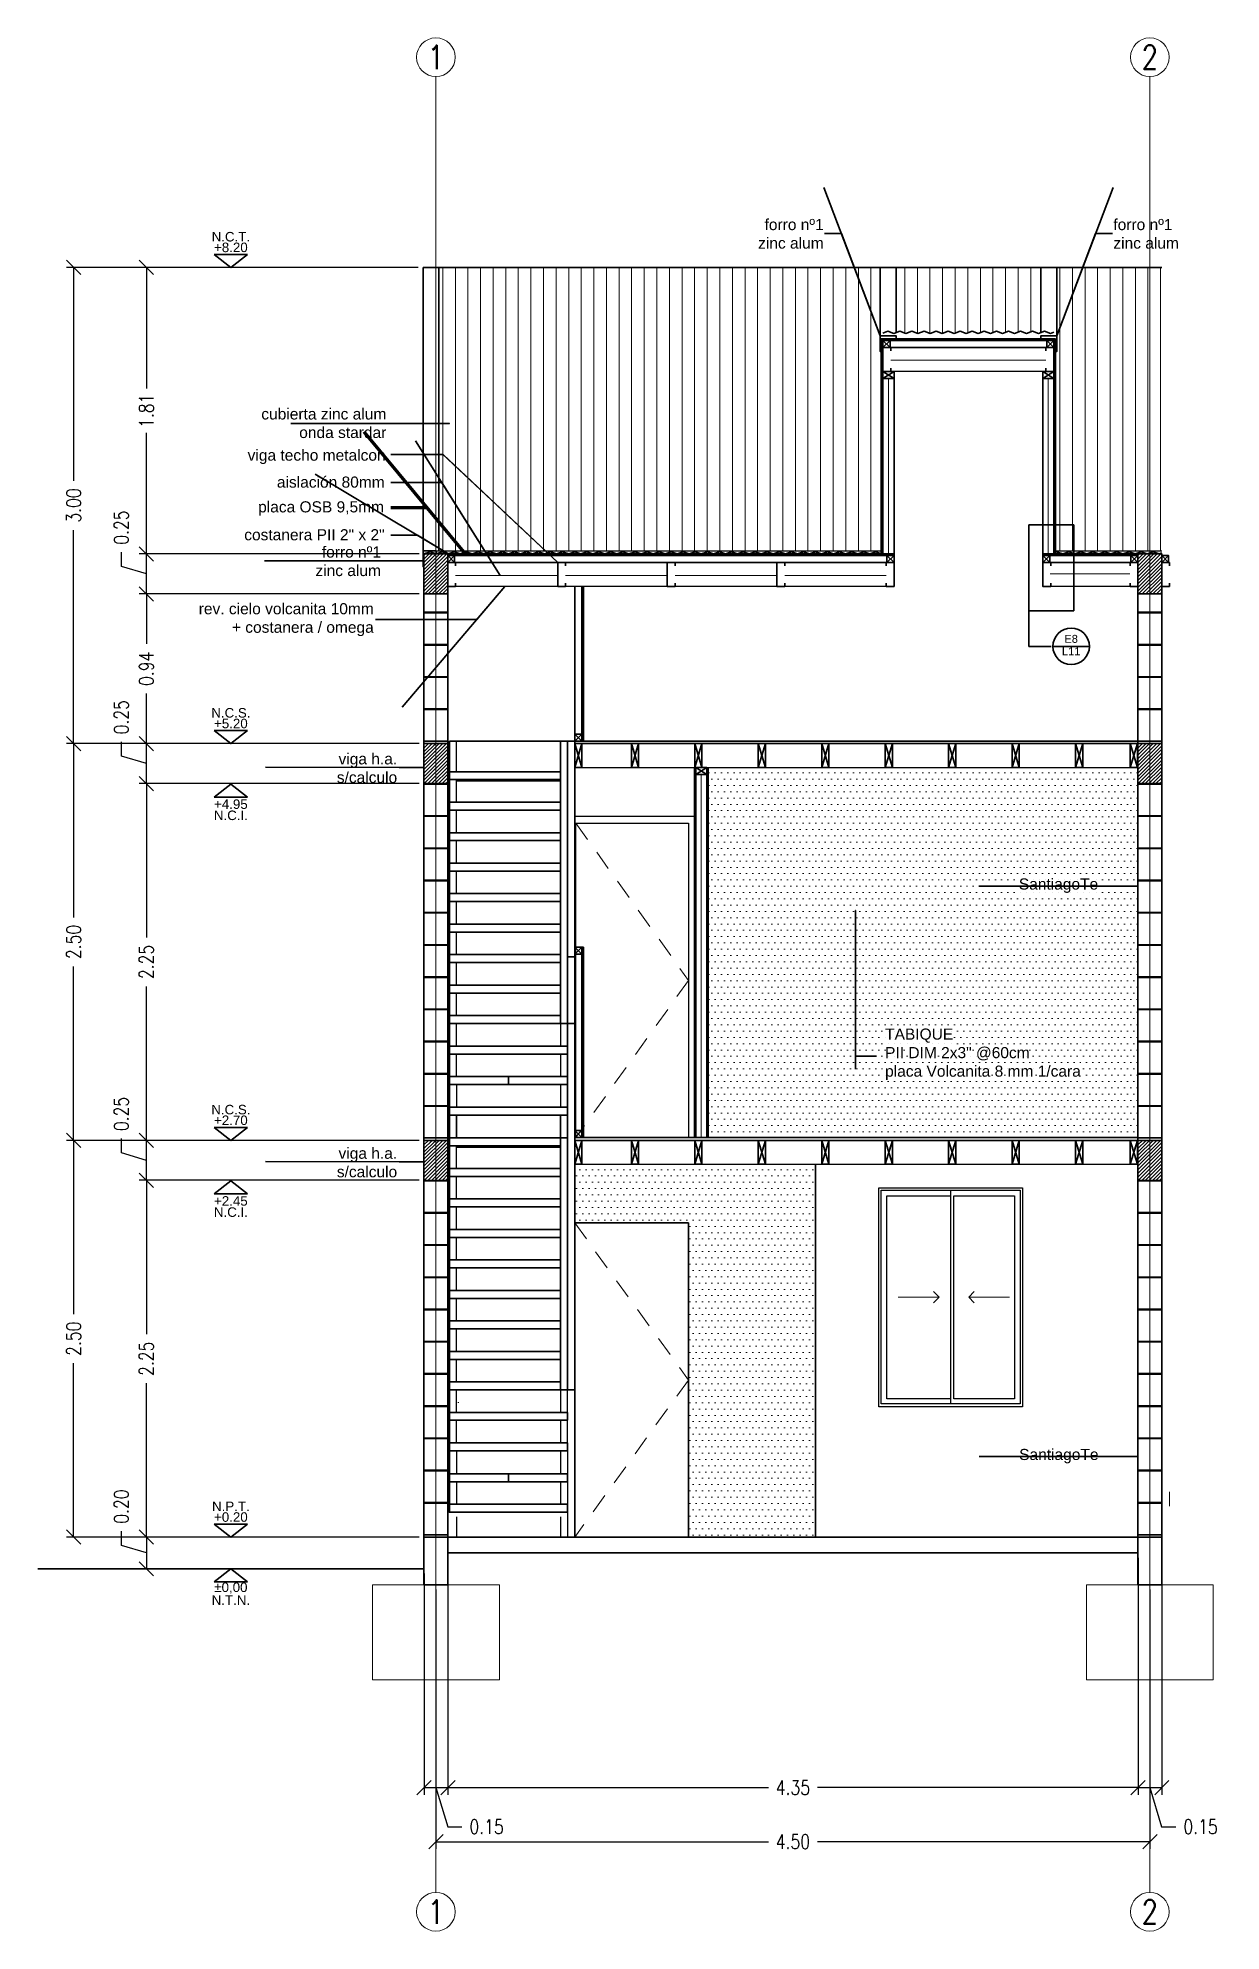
# Model space of a CAD drawing. Header units: metres. Extents: x 45 to 666, y -23 to 325.
# Drawn here: x 652.96 to 660.42, y 75.33 to 87.26 of the extents above; entities that cross this region are included whole.
import ezdxf
from ezdxf.enums import TextEntityAlignment as Align

# ---------------------------------------------------------------- set-up
doc = ezdxf.new("R2010")
doc.units = ezdxf.units.M
doc.header["$LTSCALE"] = 5
doc.header["$MEASUREMENT"] = 0
doc.linetypes.add('DASHED2', pattern=[0.375, 0.25, -0.125])
doc.linetypes.add('HIDDEN', pattern=[0.375, 0.25, -0.125])
doc.layers.get('0').update_dxf_attribs({"color": 30})
doc.layers.get('DEFPOINTS').update_dxf_attribs({"color": 210})
for name, color, linetype, lineweight in [('A-ANNO-DIMS', 3, 'Continuous', 18), ('A-ANNO-NOTE', 7, 'Continuous', 35), ('A-ANNO-SYMB', 3, 'Continuous', 18), ('A-ANNO-TEXT', 3, 'Continuous', 18), ('A-ELEV-MBE1', 7, 'Continuous', 35), ('A-ELEV-MBE2', 4, 'Continuous', 25), ('A-ELEV-PATT', 8, 'Continuous', 18), ('A-FLOR-FTPT', 6, 'Continuous', 70), ('A-FLOR-OVHD', 3, 'HIDDEN', 18), ('A-WALL-BATT', 8, 'BATTING', 18), ('A-WALL-FULL', 7, 'Continuous', 35), ('A-WALL-FULL-EXTR', 7, 'Continuous', 35), ('A-WALL-PATT', 8, 'Continuous', 18)]:
    doc.layers.add(name, color=color, linetype=linetype, lineweight=lineweight)
doc.styles.add('E-ARIAL', font='arial.ttf')
doc.styles.add('E-ROMANS', font='romans.shx', dxfattribs={"width": 0.8})
doc.linetypes.add('BATTING', pattern='A,0.0001,-0.1,[134,ltypeshp.shx,S=0.1,R=0,X=-0.1,Y=0],-0.2,[134,ltypeshp.shx,S=0.1,R=180,X=0.1,Y=0],-0.1', length=0.4001)
doc.dimstyles.new('E-0050_TICK_18', dxfattribs={"dimscale": 0.001, "dimtxt": 90, "dimasz": 90, "dimexe": 45, "dimexo": 30, "dimgap": 45, "dimtad": 0, "dimzin": 0, "dimdsep": 46, "dimtxsty": 'E-ROMANS', "dimblk": 'OBLIQUE', "dimcen": 45, "dimclrd": 256, "dimclre": 256, "dimclrt": 256, "dimadec": 0, "dimazin": 0, "dimtfac": 1, "dimtmove": 1, "dimatfit": 3, "dimldrblk": 'OPEN90', "dimfxl": 1, "dimtfill": 1, "dimtolj": 1, "dimtzin": 0, "dimarcsym": 0})
doc.dimstyles.new('E-0200_TICK_12', dxfattribs={"dimscale": 0.001, "dimtxt": 240, "dimasz": 240, "dimexe": 120, "dimexo": 80, "dimgap": 120, "dimtad": 0, "dimzin": 0, "dimdsep": 46, "dimtxsty": 'E-ROMANS', "dimblk": 'OBLIQUE', "dimcen": 120, "dimclrd": 256, "dimclre": 256, "dimclrt": 256, "dimadec": 0, "dimazin": 0, "dimtfac": 1, "dimtmove": 1, "dimatfit": 3, "dimldrblk": 'OPEN90', "dimfxl": 1, "dimtfill": 1, "dimtolj": 1, "dimtzin": 0, "dimlwd": -1, "dimarcsym": 0})
pattern_1 = [(0, (495.5, 1e-11), (0.01984375, 0.0396875), [0, -0.0396875])]

msp = doc.modelspace()

# ---------------------------------------------------------------- texts
at = {"layer": 'A-ANNO-NOTE', "char_height": 0.07, "style": 'E-ARIAL'}
for s, insert, attachment_point in [('forro nº1\\Pzinc alum', (657.9106, 86.0255), 6), ('forro nº1\\Pzinc alum', (659.7366, 86.0255), 4), ('cubierta zinc alum\\Ponda stardar', (655.1541, 84.8321), 6), ('viga techo metalcon ', (655.1496, 84.6208), 6), ('aislación 80mm ', (655.1436, 84.461), 6), ('costanera PII 2" x 2" ', (655.1432, 84.1294), 6), ('viga h.a.\\Ps/calculo', (655.2225, 82.659), 6), ('SantiagoTe', (659.6409, 81.9185), 6), ('TABIQUE \\PPII DIM 2x3" @60cm\\Pplaca Volcanita 8 mm 1/cara', (658.2979, 80.8561), 4), ('viga h.a.\\Ps/calculo', (655.2225, 80.174), 6), ('SantiagoTe', (659.6431, 78.3242), 6)]:
    msp.add_mtext(s, dxfattribs=dict(at, insert=insert, attachment_point=attachment_point))
at = {"layer": 'A-ANNO-TEXT', "ltscale": 5, "char_height": 0.15, "attachment_point": 5, "style": 'E-ROMANS'}
for s, insert in [('1', (655.4665, 87.1386)), ('2', (659.9665, 87.1386)), ('1', (655.4665, 75.4532)), ('2', (659.9665, 75.4532))]:
    msp.add_mtext(s, dxfattribs=dict(at, insert=insert))
at = {"layer": 'A-ANNO-TEXT', "insert": (655.1394, 84.295), "char_height": 0.07, "attachment_point": 6, "style": 'E-ARIAL'}
msp.add_mtext('placa OSB 9,5mm ', dxfattribs=at)

# ---------------------------------------------------------------- blocks, each defined once
blk = doc.blocks.new('A$C7331713F')
for p, q in [((0, 0.045), (0.07, 0)), ((0.07, 0.045), (0, 0))]:
    blk.add_line(p, q)
blk.add_lwpolyline([(0, 0), (0.07, 0), (0.07, 0.045), (0, 0.045)], close=True)
blk = doc.blocks.new('_Oblique')
at = {"color": 0, "linetype": 'ByBlock', "lineweight": -2}
blk.add_line((-0.5, -0.5), (0.5, 0.5), dxfattribs=at)
blk = doc.blocks.new('TAG-LEVEL-CO')
for points in [[(0.352, 0.272), (-0.352, 0.272)], [(0.352, 0.272), (0, 0), (-0.352, 0.272)]]:
    blk.add_lwpolyline(points)
at = {"style": 'E-ARIAL'}
for tag, p in [('N.P.T.', (0, 0.486)), ('%%P0,00', (0, 0.262))]:
    blk.add_attdef(tag, text='', height=0.2, dxfattribs=at).set_placement(p, align=Align.BOTTOM_CENTER)
blk = doc.blocks.new('*D555')
at = {"layer": 'A-ANNO-DIMS', "lineweight": -2, "transparency": 16777216}
for p, q in [((653.484, 80.235), (653.484, 80.325)), ((655.362, 80.314), (653.597, 80.314)), ((653.642, 80.062), (653.642, 80.314)), ((653.642, 80.188), (653.484, 80.235)), ((655.362, 80.062), (653.597, 80.062))]:
    blk.add_line(p, q, dxfattribs=at)
at = {"layer": 'DEFPOINTS', "color": 0, "transparency": 16777216}
for p in [(653.642, 80.314), (655.392, 80.314), (655.392, 80.062)]:
    blk.add_point(p, dxfattribs=at)
at = {"layer": 'A-ANNO-DIMS', "lineweight": -2, "transparency": 16777216, "xscale": 0.09, "yscale": 0.09, "zscale": 0.09, "rotation": 270}
blk.add_blockref('_Oblique', (653.642, 80.062), dxfattribs=at)
at = {"layer": 'A-ANNO-DIMS', "transparency": 16777216, "insert": (653.484, 80.48), "char_height": 0.09, "attachment_point": 5, "rotation": 90, "style": 'E-ROMANS', "bg_fill": 3, "box_fill_scale": 1.25, "bg_fill_color": 256, "bg_fill_true_color": 13158600, "bg_fill_transparency": 0}
blk.add_mtext('\\A1;0.25', dxfattribs=at)
at = {"layer": 'A-ANNO-DIMS', "lineweight": -2, "transparency": 16777216, "xscale": 0.09, "yscale": 0.09, "zscale": 0.09, "rotation": 90}
blk.add_blockref('_Oblique', (653.642, 80.314), dxfattribs=at)
blk = doc.blocks.new('_Open90')
at = {"color": 0, "linetype": 'ByBlock', "lineweight": -2}
for p, q in [((0, 0), (-1, 0)), ((-0.5, 0.5), (0, 0)), ((0, 0), (-0.5, -0.5))]:
    blk.add_line(p, q, dxfattribs=at)
blk = doc.blocks.new('*D556')
at = {"layer": 'A-ANNO-DIMS', "lineweight": -2, "transparency": 16777216}
for p, q in [((655.362, 82.562), (653.597, 82.562)), ((653.642, 82.562), (653.642, 81.593)), ((653.642, 80.314), (653.642, 81.283)), ((655.362, 80.314), (653.597, 80.314))]:
    blk.add_line(p, q, dxfattribs=at)
at = {"layer": 'DEFPOINTS', "color": 0, "transparency": 16777216}
for p in [(653.642, 82.562), (655.392, 82.562), (655.392, 80.314)]:
    blk.add_point(p, dxfattribs=at)
at = {"layer": 'A-ANNO-DIMS', "lineweight": -2, "transparency": 16777216, "xscale": 0.09, "yscale": 0.09, "zscale": 0.09}
for p, rotation in [((653.642, 82.562), 90), ((653.642, 80.314), 270)]:
    blk.add_blockref('_Oblique', p, dxfattribs=dict(at, rotation=rotation))
at = {"layer": 'A-ANNO-DIMS', "transparency": 16777216, "insert": (653.642, 81.438), "char_height": 0.09, "attachment_point": 5, "rotation": 90, "style": 'E-ROMANS', "bg_fill": 3, "box_fill_scale": 1.25, "bg_fill_color": 256, "bg_fill_true_color": 13158600, "bg_fill_transparency": 0}
blk.add_mtext('\\A1;2.25', dxfattribs=at)
blk = doc.blocks.new('*D557')
at = {"layer": 'A-ANNO-DIMS', "lineweight": -2, "transparency": 16777216}
for p, q in [((653.484, 82.735), (653.484, 82.825)), ((655.362, 82.814), (653.597, 82.814)), ((653.642, 82.562), (653.642, 82.814)), ((653.642, 82.688), (653.484, 82.735)), ((655.362, 82.562), (653.597, 82.562))]:
    blk.add_line(p, q, dxfattribs=at)
at = {"layer": 'DEFPOINTS', "color": 0, "transparency": 16777216}
for p in [(653.642, 82.814), (655.392, 82.814), (655.392, 82.562)]:
    blk.add_point(p, dxfattribs=at)
at = {"layer": 'A-ANNO-DIMS', "lineweight": -2, "transparency": 16777216, "xscale": 0.09, "yscale": 0.09, "zscale": 0.09, "rotation": 270}
blk.add_blockref('_Oblique', (653.642, 82.562), dxfattribs=at)
at = {"layer": 'A-ANNO-DIMS', "transparency": 16777216, "insert": (653.484, 82.98), "char_height": 0.09, "attachment_point": 5, "rotation": 90, "style": 'E-ROMANS', "bg_fill": 3, "box_fill_scale": 1.25, "bg_fill_color": 256, "bg_fill_true_color": 13158600, "bg_fill_transparency": 0}
blk.add_mtext('\\A1;0.25', dxfattribs=at)
at = {"layer": 'A-ANNO-DIMS', "lineweight": -2, "transparency": 16777216, "xscale": 0.09, "yscale": 0.09, "zscale": 0.09, "rotation": 90}
blk.add_blockref('_Oblique', (653.642, 82.814), dxfattribs=at)
blk = doc.blocks.new('*D558')
at = {"layer": 'A-ANNO-DIMS', "lineweight": -2, "transparency": 16777216}
for p, q in [((655.362, 83.757), (653.597, 83.757)), ((653.642, 83.757), (653.642, 83.442)), ((653.642, 82.814), (653.642, 83.129)), ((655.362, 82.814), (653.597, 82.814))]:
    blk.add_line(p, q, dxfattribs=at)
at = {"layer": 'DEFPOINTS', "color": 0, "transparency": 16777216}
for p in [(653.642, 83.757), (655.392, 83.757), (655.392, 82.814)]:
    blk.add_point(p, dxfattribs=at)
at = {"layer": 'A-ANNO-DIMS', "lineweight": -2, "transparency": 16777216, "xscale": 0.09, "yscale": 0.09, "zscale": 0.09}
for p, rotation in [((653.642, 83.757), 90), ((653.642, 82.814), 270)]:
    blk.add_blockref('_Oblique', p, dxfattribs=dict(at, rotation=rotation))
at = {"layer": 'A-ANNO-DIMS', "transparency": 16777216, "insert": (653.642, 83.285), "char_height": 0.09, "attachment_point": 5, "rotation": 90, "style": 'E-ROMANS', "bg_fill": 3, "box_fill_scale": 1.25, "bg_fill_color": 256, "bg_fill_true_color": 13158600, "bg_fill_transparency": 0}
blk.add_mtext('\\A1;0.94', dxfattribs=at)
blk = doc.blocks.new('*D559')
at = {"layer": 'A-ANNO-DIMS', "lineweight": -2, "transparency": 16777216}
for p, q in [((653.484, 83.93), (653.484, 84.02)), ((655.362, 84.009), (653.597, 84.009)), ((653.642, 83.757), (653.642, 84.009)), ((653.642, 83.883), (653.484, 83.93)), ((655.362, 83.757), (653.597, 83.757))]:
    blk.add_line(p, q, dxfattribs=at)
at = {"layer": 'DEFPOINTS', "color": 0, "transparency": 16777216}
for p in [(653.642, 84.009), (655.392, 84.009), (655.392, 83.757)]:
    blk.add_point(p, dxfattribs=at)
at = {"layer": 'A-ANNO-DIMS', "lineweight": -2, "transparency": 16777216, "xscale": 0.09, "yscale": 0.09, "zscale": 0.09, "rotation": 270}
blk.add_blockref('_Oblique', (653.642, 83.757), dxfattribs=at)
at = {"layer": 'A-ANNO-DIMS', "transparency": 16777216, "insert": (653.484, 84.175), "char_height": 0.09, "attachment_point": 5, "rotation": 90, "style": 'E-ROMANS', "bg_fill": 3, "box_fill_scale": 1.25, "bg_fill_color": 256, "bg_fill_true_color": 13158600, "bg_fill_transparency": 0}
blk.add_mtext('\\A1;0.25', dxfattribs=at)
at = {"layer": 'A-ANNO-DIMS', "lineweight": -2, "transparency": 16777216, "xscale": 0.09, "yscale": 0.09, "zscale": 0.09, "rotation": 90}
blk.add_blockref('_Oblique', (653.642, 84.009), dxfattribs=at)
blk = doc.blocks.new('*D560')
at = {"layer": 'A-ANNO-DIMS', "lineweight": -2, "transparency": 16777216}
for p, q in [((655.355, 85.814), (653.597, 85.814)), ((653.642, 85.814), (653.642, 85.051)), ((653.642, 84.009), (653.642, 84.772)), ((655.362, 84.009), (653.597, 84.009))]:
    blk.add_line(p, q, dxfattribs=at)
at = {"layer": 'DEFPOINTS', "color": 0, "transparency": 16777216}
for p in [(653.642, 85.814), (655.385, 85.814), (655.392, 84.009)]:
    blk.add_point(p, dxfattribs=at)
at = {"layer": 'A-ANNO-DIMS', "lineweight": -2, "transparency": 16777216, "xscale": 0.09, "yscale": 0.09, "zscale": 0.09}
for p, rotation in [((653.642, 85.814), 90), ((653.642, 84.009), 270)]:
    blk.add_blockref('_Oblique', p, dxfattribs=dict(at, rotation=rotation))
at = {"layer": 'A-ANNO-DIMS', "transparency": 16777216, "insert": (653.642, 84.911), "char_height": 0.09, "attachment_point": 5, "rotation": 90, "style": 'E-ROMANS', "bg_fill": 3, "box_fill_scale": 1.25, "bg_fill_color": 256, "bg_fill_true_color": 13158600, "bg_fill_transparency": 0}
blk.add_mtext('\\A1;1.81', dxfattribs=at)
blk = doc.blocks.new('*D561')
at = {"layer": 'A-ANNO-DIMS', "lineweight": -2, "transparency": 16777216}
for p, q in [((655.362, 80.314), (653.138, 80.314)), ((653.183, 80.314), (653.183, 79.219)), ((653.183, 77.814), (653.183, 78.909)), ((655.362, 77.814), (653.138, 77.814))]:
    blk.add_line(p, q, dxfattribs=at)
at = {"layer": 'DEFPOINTS', "color": 0, "transparency": 16777216}
for p in [(653.183, 80.314), (655.392, 80.314), (655.392, 77.814)]:
    blk.add_point(p, dxfattribs=at)
at = {"layer": 'A-ANNO-DIMS', "lineweight": -2, "transparency": 16777216, "xscale": 0.09, "yscale": 0.09, "zscale": 0.09}
for p, rotation in [((653.183, 80.314), 90), ((653.183, 77.814), 270)]:
    blk.add_blockref('_Oblique', p, dxfattribs=dict(at, rotation=rotation))
at = {"layer": 'A-ANNO-DIMS', "transparency": 16777216, "insert": (653.183, 79.064), "char_height": 0.09, "attachment_point": 5, "rotation": 90, "style": 'E-ROMANS', "bg_fill": 3, "box_fill_scale": 1.25, "bg_fill_color": 256, "bg_fill_true_color": 13158600, "bg_fill_transparency": 0}
blk.add_mtext('\\A1;2.50', dxfattribs=at)
blk = doc.blocks.new('*D562')
at = {"layer": 'A-ANNO-DIMS', "lineweight": -2, "transparency": 16777216}
for p, q in [((655.362, 82.814), (653.138, 82.814)), ((653.183, 82.814), (653.183, 81.719)), ((653.183, 80.314), (653.183, 81.409)), ((655.362, 80.314), (653.138, 80.314))]:
    blk.add_line(p, q, dxfattribs=at)
at = {"layer": 'DEFPOINTS', "color": 0, "transparency": 16777216}
for p in [(653.183, 82.814), (655.392, 82.814), (655.392, 80.314)]:
    blk.add_point(p, dxfattribs=at)
at = {"layer": 'A-ANNO-DIMS', "lineweight": -2, "transparency": 16777216, "xscale": 0.09, "yscale": 0.09, "zscale": 0.09}
for p, rotation in [((653.183, 82.814), 90), ((653.183, 80.314), 270)]:
    blk.add_blockref('_Oblique', p, dxfattribs=dict(at, rotation=rotation))
at = {"layer": 'A-ANNO-DIMS', "transparency": 16777216, "insert": (653.183, 81.564), "char_height": 0.09, "attachment_point": 5, "rotation": 90, "style": 'E-ROMANS', "bg_fill": 3, "box_fill_scale": 1.25, "bg_fill_color": 256, "bg_fill_true_color": 13158600, "bg_fill_transparency": 0}
blk.add_mtext('\\A1;2.50', dxfattribs=at)
blk = doc.blocks.new('*D563')
at = {"layer": 'A-ANNO-DIMS', "lineweight": -2, "transparency": 16777216}
for p, q in [((655.355, 85.814), (653.138, 85.814)), ((653.183, 85.814), (653.183, 84.469)), ((653.183, 82.814), (653.183, 84.159)), ((655.362, 82.814), (653.138, 82.814))]:
    blk.add_line(p, q, dxfattribs=at)
at = {"layer": 'DEFPOINTS', "color": 0, "transparency": 16777216}
for p in [(653.183, 85.814), (655.385, 85.814), (655.392, 82.814)]:
    blk.add_point(p, dxfattribs=at)
at = {"layer": 'A-ANNO-DIMS', "lineweight": -2, "transparency": 16777216, "xscale": 0.09, "yscale": 0.09, "zscale": 0.09}
for p, rotation in [((653.183, 85.814), 90), ((653.183, 82.814), 270)]:
    blk.add_blockref('_Oblique', p, dxfattribs=dict(at, rotation=rotation))
at = {"layer": 'A-ANNO-DIMS', "transparency": 16777216, "insert": (653.183, 84.314), "char_height": 0.09, "attachment_point": 5, "rotation": 90, "style": 'E-ROMANS', "bg_fill": 3, "box_fill_scale": 1.25, "bg_fill_color": 256, "bg_fill_true_color": 13158600, "bg_fill_transparency": 0}
blk.add_mtext('\\A1;3.00', dxfattribs=at)
blk = doc.blocks.new('*D593')
at = {"layer": 'A-ANNO-DIMS', "lineweight": -2, "transparency": 16777216}
for p, q in [((655.392, 77.584), (655.392, 76.191)), ((655.542, 77.584), (655.542, 76.191)), ((655.392, 76.236), (655.542, 76.236)), ((655.467, 76.236), (655.541, 75.989)), ((655.541, 75.989), (655.631, 75.989))]:
    blk.add_line(p, q, dxfattribs=at)
at = {"layer": 'DEFPOINTS', "color": 0, "transparency": 16777216}
for p in [(655.392, 77.614), (655.542, 77.614), (655.542, 76.236)]:
    blk.add_point(p, dxfattribs=at)
at = {"layer": 'A-ANNO-DIMS', "lineweight": -2, "transparency": 16777216, "xscale": 0.09, "yscale": 0.09, "zscale": 0.09, "rotation": 180}
blk.add_blockref('_Oblique', (655.392, 76.236), dxfattribs=at)
at = {"layer": 'A-ANNO-DIMS', "lineweight": -2, "transparency": 16777216, "xscale": 0.09, "yscale": 0.09, "zscale": 0.09}
blk.add_blockref('_Oblique', (655.542, 76.236), dxfattribs=at)
at = {"layer": 'A-ANNO-DIMS', "transparency": 16777216, "insert": (655.786, 75.989), "char_height": 0.09, "attachment_point": 5, "style": 'E-ROMANS', "bg_fill": 3, "box_fill_scale": 1.25, "bg_fill_color": 256, "bg_fill_true_color": 13158600, "bg_fill_transparency": 0}
blk.add_mtext('\\A1;0.15', dxfattribs=at)
blk = doc.blocks.new('*D594')
at = {"layer": 'A-ANNO-DIMS', "lineweight": -2, "transparency": 16777216}
for p, q in [((659.892, 77.684), (659.892, 76.191)), ((655.542, 77.584), (655.542, 76.191)), ((655.542, 76.236), (657.562, 76.236)), ((659.892, 76.236), (657.871, 76.236))]:
    blk.add_line(p, q, dxfattribs=at)
at = {"layer": 'DEFPOINTS', "color": 0, "transparency": 16777216}
for p in [(659.892, 77.714), (655.542, 77.614), (659.892, 76.236)]:
    blk.add_point(p, dxfattribs=at)
at = {"layer": 'A-ANNO-DIMS', "lineweight": -2, "transparency": 16777216, "xscale": 0.09, "yscale": 0.09, "zscale": 0.09, "rotation": 180}
blk.add_blockref('_Oblique', (655.542, 76.236), dxfattribs=at)
at = {"layer": 'A-ANNO-DIMS', "lineweight": -2, "transparency": 16777216, "xscale": 0.09, "yscale": 0.09, "zscale": 0.09}
blk.add_blockref('_Oblique', (659.892, 76.236), dxfattribs=at)
at = {"layer": 'A-ANNO-DIMS', "transparency": 16777216, "insert": (657.717, 76.236), "char_height": 0.09, "attachment_point": 5, "style": 'E-ROMANS', "bg_fill": 3, "box_fill_scale": 1.25, "bg_fill_color": 256, "bg_fill_true_color": 13158600, "bg_fill_transparency": 0}
blk.add_mtext('\\A1;4.35', dxfattribs=at)
blk = doc.blocks.new('*D595')
at = {"layer": 'A-ANNO-DIMS', "lineweight": -2, "transparency": 16777216}
for p, q in [((659.892, 77.684), (659.892, 76.191)), ((660.042, 77.684), (660.042, 76.191)), ((659.892, 76.236), (660.042, 76.236)), ((659.967, 76.236), (660.041, 75.989)), ((660.041, 75.989), (660.131, 75.989))]:
    blk.add_line(p, q, dxfattribs=at)
at = {"layer": 'DEFPOINTS', "color": 0, "transparency": 16777216}
for p in [(659.892, 77.714), (660.042, 77.714), (660.042, 76.236)]:
    blk.add_point(p, dxfattribs=at)
at = {"layer": 'A-ANNO-DIMS', "lineweight": -2, "transparency": 16777216, "xscale": 0.09, "yscale": 0.09, "zscale": 0.09, "rotation": 180}
blk.add_blockref('_Oblique', (659.892, 76.236), dxfattribs=at)
at = {"layer": 'A-ANNO-DIMS', "lineweight": -2, "transparency": 16777216, "xscale": 0.09, "yscale": 0.09, "zscale": 0.09}
blk.add_blockref('_Oblique', (660.042, 76.236), dxfattribs=at)
at = {"layer": 'A-ANNO-DIMS', "transparency": 16777216, "insert": (660.286, 75.989), "char_height": 0.09, "attachment_point": 5, "style": 'E-ROMANS', "bg_fill": 3, "box_fill_scale": 1.25, "bg_fill_color": 256, "bg_fill_true_color": 13158600, "bg_fill_transparency": 0}
blk.add_mtext('\\A1;0.15', dxfattribs=at)
blk = doc.blocks.new('*D596')
at = {"layer": 'A-ANNO-DIMS', "lineweight": -2, "transparency": 16777216}
for p, q in [((655.467, 77.484), (655.467, 75.85)), ((659.967, 77.484), (659.967, 75.85)), ((655.467, 75.895), (657.562, 75.895)), ((659.967, 75.895), (657.871, 75.895))]:
    blk.add_line(p, q, dxfattribs=at)
at = {"layer": 'DEFPOINTS', "color": 0, "transparency": 16777216}
for p in [(655.467, 77.514), (659.967, 77.514), (659.967, 75.895)]:
    blk.add_point(p, dxfattribs=at)
at = {"layer": 'A-ANNO-DIMS', "lineweight": -2, "transparency": 16777216, "xscale": 0.09, "yscale": 0.09, "zscale": 0.09, "rotation": 180}
blk.add_blockref('_Oblique', (655.467, 75.895), dxfattribs=at)
at = {"layer": 'A-ANNO-DIMS', "lineweight": -2, "transparency": 16777216, "xscale": 0.09, "yscale": 0.09, "zscale": 0.09}
blk.add_blockref('_Oblique', (659.967, 75.895), dxfattribs=at)
at = {"layer": 'A-ANNO-DIMS', "transparency": 16777216, "insert": (657.717, 75.895), "char_height": 0.09, "attachment_point": 5, "style": 'E-ROMANS', "bg_fill": 3, "box_fill_scale": 1.25, "bg_fill_color": 256, "bg_fill_true_color": 13158600, "bg_fill_transparency": 0}
blk.add_mtext('\\A1;4.50', dxfattribs=at)
blk = doc.blocks.new('*D610')
at = {"layer": 'A-ANNO-DIMS', "lineweight": -2, "transparency": 16777216}
for p, q in [((655.362, 80.062), (653.597, 80.062)), ((653.642, 80.062), (653.642, 79.093)), ((653.642, 77.814), (653.642, 78.783)), ((655.362, 77.814), (653.597, 77.814))]:
    blk.add_line(p, q, dxfattribs=at)
at = {"layer": 'DEFPOINTS', "color": 0, "transparency": 16777216}
for p in [(655.392, 80.062), (653.642, 77.814), (655.392, 77.814)]:
    blk.add_point(p, dxfattribs=at)
at = {"layer": 'A-ANNO-DIMS', "lineweight": -2, "transparency": 16777216, "xscale": 0.09, "yscale": 0.09, "zscale": 0.09}
for p, rotation in [((653.642, 80.062), 90), ((653.642, 77.814), 270)]:
    blk.add_blockref('_Oblique', p, dxfattribs=dict(at, rotation=rotation))
at = {"layer": 'A-ANNO-DIMS', "transparency": 16777216, "insert": (653.642, 78.938), "char_height": 0.09, "attachment_point": 5, "rotation": 90, "style": 'E-ROMANS', "bg_fill": 3, "box_fill_scale": 1.25, "bg_fill_color": 256, "bg_fill_true_color": 13158600, "bg_fill_transparency": 0}
blk.add_mtext('\\A1;2.25', dxfattribs=at)
blk = doc.blocks.new('*D611')
at = {"layer": 'A-ANNO-DIMS', "lineweight": -2, "transparency": 16777216}
for p, q in [((653.484, 77.761), (653.484, 77.851)), ((655.362, 77.814), (653.597, 77.814)), ((653.642, 77.814), (653.642, 77.614)), ((653.642, 77.714), (653.484, 77.761)), ((655.362, 77.614), (653.597, 77.614))]:
    blk.add_line(p, q, dxfattribs=at)
at = {"layer": 'DEFPOINTS', "color": 0, "transparency": 16777216}
for p in [(655.392, 77.814), (653.642, 77.614), (655.392, 77.614)]:
    blk.add_point(p, dxfattribs=at)
at = {"layer": 'A-ANNO-DIMS', "lineweight": -2, "transparency": 16777216, "xscale": 0.09, "yscale": 0.09, "zscale": 0.09, "rotation": 270}
blk.add_blockref('_Oblique', (653.642, 77.614), dxfattribs=at)
at = {"layer": 'A-ANNO-DIMS', "transparency": 16777216, "insert": (653.484, 78.006), "char_height": 0.09, "attachment_point": 5, "rotation": 90, "style": 'E-ROMANS', "bg_fill": 3, "box_fill_scale": 1.25, "bg_fill_color": 256, "bg_fill_true_color": 13158600, "bg_fill_transparency": 0}
blk.add_mtext('\\A1;0.20', dxfattribs=at)
at = {"layer": 'A-ANNO-DIMS', "lineweight": -2, "transparency": 16777216, "xscale": 0.09, "yscale": 0.09, "zscale": 0.09, "rotation": 90}
blk.add_blockref('_Oblique', (653.642, 77.814), dxfattribs=at)
blk = doc.blocks.new('TAG-WINDOW')
blk.add_lwpolyline([(-0.92, 0), (0.92, 0)])
blk.add_circle((0, 0), 0.92)
at = {"style": 'E-ARIAL'}
blk.add_attdef('V', text='', height=0.4, dxfattribs=at).set_placement((0, 0.06), align=Align.BOTTOM_CENTER)
blk.add_attdef('40/120', text='', height=0.4, dxfattribs=at).set_placement((0, -0.048), align=Align.TOP_CENTER)
blk = doc.blocks.new('PIE DERECHO 2X2')
blk.add_lwpolyline([(-0.045, 0), (0, 0), (0, -0.045), (-0.045, -0.045), (-0.045, 0)])
at = {"color": 1}
for points in [[(-0.045, 0), (0, -0.045)], [(0, 0), (-0.045, -0.045)]]:
    blk.add_lwpolyline(points, dxfattribs=at)

# ---------------------------------------------------------------- hatches: boundary and pattern name
at = {"layer": 'A-ELEV-PATT'}
h = msp.add_hatch(dxfattribs=at)
h.set_pattern_fill('LINE', color=256, scale=0.025, angle=90, style=0)
h.set_pattern_definition([(90, (556.13226, 53.389916), (-0.079375, 2e-16), [])])
h.paths.add_polyline_path([(658.2673, 85.8099), (655.4675, 85.8099), (655.4675, 84.0289), (658.274, 84.0289), (658.274, 85.2987), (658.2673, 85.2839)])
h.paths.add_polyline_path([(659.9665, 85.8099), (659.3799, 85.8099), (659.3799, 85.2839), (659.3715, 85.3023), (659.3715, 84.0289), (659.9665, 84.0289)])
h.paths.add_polyline_path([(660.0415, 84.0289), (660.0415, 85.8099), (659.9665, 85.8099), (659.9665, 84.0289)])
h = msp.add_hatch(dxfattribs=at)
h.set_pattern_fill('LINE', color=256, scale=0.025, angle=90, style=0)
h.set_pattern_definition([(90, (556.58389, 32.121356), (-0.079375, 5e-18), [])])
h.paths.add_polyline_path([(659.2799, 85.8139), (658.3673, 85.8139), (658.3673, 85.4034), (658.3912, 85.4122), (658.4292, 85.3982), (658.4672, 85.4122), (658.5052, 85.3982), (658.5432, 85.4122), (658.5812, 85.3982), (658.6192, 85.4122), (658.6572, 85.3982), (658.6952, 85.4122), (658.7332, 85.3982), (658.7712, 85.4122), (658.8092, 85.3982), (658.8472, 85.4122), (658.8852, 85.3982), (658.9232, 85.4122), (658.9612, 85.3982), (658.9992, 85.4122), (659.0372, 85.3982), (659.0752, 85.4122), (659.1132, 85.3982), (659.1512, 85.4122), (659.1892, 85.3982), (659.2272, 85.4122), (659.2652, 85.3982), (659.2799, 85.4037)])
h = msp.add_hatch(dxfattribs=at)
h.set_pattern_fill('DOTS', color=256, scale=0.025, style=0)
h.set_pattern_definition(pattern_1)
h.paths.add_polyline_path([(659.8915, 82.5619), (659.8915, 82.6419), (657.1821, 82.6419), (657.1821, 80.3319), (659.8915, 80.3319)])
h = msp.add_hatch(dxfattribs=at)
h.set_pattern_fill('LINE', color=256, scale=0.001, angle=-45, style=0)
h.set_pattern_definition([(135, (716.3227273, 294.0349838), (0.00224506403, 0.00224506403), [])])
h.paths.add_polyline_path([(656.3965, 81.5319), (656.3865, 81.5319), (656.3865, 81.4869), (656.3865, 80.3969), (656.3865, 80.3519), (656.3865, 80.3319), (656.3965, 80.3319)])
h = msp.add_hatch(dxfattribs=at)
h.set_pattern_fill('DOTS', color=256, scale=0.025, style=0)
h.set_pattern_definition(pattern_1)
h.paths.add_polyline_path([(657.859, 80.1619), (656.3415, 80.1619), (656.3415, 79.7939), (657.059, 79.7939), (657.059, 77.8139), (657.859, 77.8139)])
at = {"layer": 'A-WALL-PATT'}
h = msp.add_hatch(dxfattribs=at)
h.set_pattern_fill('LINE', color=256, scale=0.005, angle=405, style=0)
h.set_pattern_definition([(45, (528.604135, 11.47515), (-0.0112253202, 0.0112253202), [])])
h.paths.add_polyline_path([(655.3915, 83.7569), (655.4665, 83.7569), (655.4665, 84.0089), (655.3915, 84.0089)])
h.paths.add_polyline_path([(655.4665, 83.7569), (655.5415, 83.7569), (655.5415, 84.0089), (655.4665, 84.0089)])
h = msp.add_hatch(dxfattribs=at)
h.set_pattern_fill('LINE', color=256, scale=0.005, angle=405, style=0)
h.set_pattern_definition([(45, (533.104135, 11.47515), (-0.0112253202, 0.0112253202), [])])
h.paths.add_polyline_path([(659.8915, 83.7569), (659.9665, 83.7569), (659.9665, 84.0089), (659.8915, 84.0089)])
h.paths.add_polyline_path([(659.9665, 83.7569), (660.0415, 83.7569), (660.0415, 84.0089), (659.9665, 84.0089)])
h = msp.add_hatch(dxfattribs=at)
h.set_pattern_fill('LINE', color=256, scale=0.005, angle=405, style=0)
h.set_pattern_definition([(45, (528.604135, 10.32815), (-0.0112253202, 0.0112253202), [])])
h.paths.add_polyline_path([(655.4665, 82.8139), (655.3915, 82.8139), (655.3915, 82.5619), (655.4665, 82.5619)])
h.paths.add_polyline_path([(655.5415, 82.8139), (655.4665, 82.8139), (655.4665, 82.5619), (655.5415, 82.5619)])
h = msp.add_hatch(dxfattribs=at)
h.set_pattern_fill('LINE', color=256, scale=0.005, angle=405, style=0)
h.set_pattern_definition([(45, (533.104135, 10.32815), (-0.0112253202, 0.0112253202), [])])
h.paths.add_polyline_path([(660.0415, 82.8139), (659.9665, 82.8139), (659.9665, 82.5619), (660.0415, 82.5619)])
h.paths.add_polyline_path([(659.9665, 82.8139), (659.8915, 82.8139), (659.8915, 82.5619), (659.9665, 82.5619)])
h = msp.add_hatch(dxfattribs=at)
h.set_pattern_fill('LINE', color=256, scale=0.005, angle=405, style=0)
h.set_pattern_definition([(45, (528.604135, 7.82815), (-0.0112253202, 0.0112253202), [])])
h.paths.add_polyline_path([(655.4665, 80.3139), (655.3915, 80.3139), (655.3915, 80.0619), (655.4665, 80.0619)])
h.paths.add_polyline_path([(655.5415, 80.3139), (655.4665, 80.3139), (655.4665, 80.0619), (655.5415, 80.0619)])
h = msp.add_hatch(dxfattribs=at)
h.set_pattern_fill('LINE', color=256, scale=0.005, angle=405, style=0)
h.set_pattern_definition([(45, (533.104135, 7.82815), (-0.0112253202, 0.0112253202), [])])
h.paths.add_polyline_path([(659.9665, 80.3139), (659.8915, 80.3139), (659.8915, 80.0619), (659.9665, 80.0619)])
h.paths.add_polyline_path([(660.0415, 80.3139), (659.9665, 80.3139), (659.9665, 80.0619), (660.0415, 80.0619)])

# ---------------------------------------------------------------- linework, layer by layer
at = {"layer": 'A-ANNO-NOTE'}
for p, q in [((656.3415, 82.8289), (656.3415, 81.0498)), ((656.3415, 81.471), (656.2965, 81.471)), ((656.2965, 81.471), (656.2965, 80.521)), ((656.3415, 81.0498), (656.2965, 81.0498)), ((656.3415, 80.521), (656.3415, 78.742)), ((656.3415, 78.742), (656.2965, 78.742))]:
    msp.add_line(p, q, dxfattribs=at)
at = {"layer": 'A-ANNO-NOTE', "linetype": 'DASHED2'}
msp.add_lwpolyline([(659.2031, 84.193), (659.4871, 84.193), (659.4871, 83.6507), (659.2031, 83.6507)], close=True, dxfattribs=at)
at = {"layer": 'A-ANNO-SYMB', "ltscale": 2}
for points in [[(655.4665, 87.0167), (655.4665, 75.5752)], [(655.4665, 86.9687), (655.4665, 78.4692)], [(655.4665, 86.9687), (655.4665, 78.6722)], [(659.9665, 87.0167), (659.9665, 75.5752)], [(659.9665, 87.0167), (659.9665, 75.5752)], [(659.9665, 87.0167), (659.9665, 78.7202)], [(659.9665, 87.0167), (659.9665, 78.5172)], [(659.9665, 87.0167), (659.9665, 78.7202)]]:
    msp.add_lwpolyline(points, dxfattribs=at)
at = {"layer": 'A-ANNO-SYMB', "linetype": 'Continuous', "ltscale": 5}
for centre in [(655.4665, 87.1386), (659.9665, 87.1386), (655.4665, 75.4532), (659.9665, 75.4532)]:
    msp.add_circle(centre, 0.1219, dxfattribs=at)
at = {"layer": 'A-ELEV-MBE1'}
for p, q in [((655.3854, 85.8139), (658.2673, 85.8139)), ((658.2673, 85.8139), (659.3799, 85.8139)), ((659.3799, 85.8139), (660.0415, 85.8139)), ((659.3115, 85.3089), (658.334, 85.3089)), ((658.354, 84.0089), (655.5435, 84.0089)), ((658.309, 83.9989), (655.5845, 83.9989)), ((659.8465, 83.9989), (659.3365, 83.9989)), ((656.2342, 83.9539), (655.5897, 83.9539)), ((656.9248, 83.9539), (656.2843, 83.9539)), ((657.6154, 83.9539), (656.975, 83.9539)), ((658.304, 83.9539), (657.6407, 83.9539)), ((659.8415, 83.9539), (659.2915, 83.9539)), ((656.3415, 82.8289), (656.3415, 83.8039)), ((656.3865, 83.8039), (656.3865, 82.8289)), ((656.2965, 82.8289), (655.5515, 82.8289)), ((656.2965, 82.8289), (655.5515, 82.8289)), ((656.2515, 82.8289), (656.2515, 81.0498)), ((656.2965, 82.8289), (656.2965, 81.0498)), ((656.2515, 82.6368), (655.5515, 82.6368)), ((656.2515, 82.5868), (655.5515, 82.5868)), ((656.2515, 82.4447), (655.5515, 82.4447)), ((656.2515, 82.3947), (655.5515, 82.3947)), ((656.2515, 82.2526), (655.5515, 82.2526)), ((656.2515, 82.2026), (655.5515, 82.2026)), ((656.2515, 82.0604), (655.5515, 82.0604)), ((656.2515, 82.0104), (655.5515, 82.0104)), ((656.2515, 81.8683), (655.5515, 81.8683)), ((656.2515, 81.8183), (655.5515, 81.8183)), ((656.2515, 81.6762), (655.5515, 81.6762)), ((656.2515, 81.6262), (655.5515, 81.6262)), ((656.3415, 80.521), (656.3415, 81.676)), ((656.2515, 81.4841), (655.5515, 81.4841)), ((656.3865, 81.4869), (656.3865, 80.3319)), ((656.2515, 81.4341), (655.5515, 81.4341)), ((656.2515, 81.292), (655.5515, 81.292)), ((656.2515, 81.242), (655.5515, 81.242)), ((656.2515, 81.0998), (655.5515, 81.0998)), ((656.2515, 81.0498), (655.5515, 81.0498)), ((656.2515, 81.0498), (656.2965, 81.0498)), ((656.2965, 80.9077), (655.5515, 80.9077)), ((656.2965, 80.9077), (656.2965, 80.8577)), ((656.2965, 80.8577), (655.5515, 80.8577)), ((656.2965, 80.7156), (655.5515, 80.7156)), ((656.2965, 80.6656), (655.5515, 80.6656)), ((656.2965, 80.7156), (656.2965, 80.6656)), ((656.2965, 80.5235), (656.2965, 80.4735)), ((656.2515, 80.4735), (656.2515, 78.742)), ((656.2965, 80.521), (656.2965, 78.742)), ((656.2515, 80.3289), (655.5515, 80.3289)), ((656.2965, 80.3289), (655.5515, 80.3289)), ((656.3415, 77.8139), (656.3415, 80.3319)), ((656.2515, 80.2789), (655.5515, 80.2789)), ((656.2515, 80.1368), (655.5515, 80.1368)), ((656.2515, 80.0868), (655.5515, 80.0868)), ((657.859, 80.1619), (657.859, 77.8139)), ((656.2515, 79.9447), (655.5515, 79.9447)), ((656.2515, 79.8947), (655.5515, 79.8947)), ((656.2515, 79.7526), (655.5515, 79.7526)), ((656.2515, 79.7026), (655.5515, 79.7026)), ((656.3415, 79.7939), (657.059, 79.7939)), ((657.059, 79.7939), (657.059, 77.8139)), ((656.2515, 79.5604), (655.5515, 79.5604)), ((656.2515, 79.5104), (655.5515, 79.5104)), ((656.2515, 79.3683), (655.5515, 79.3683)), ((656.2515, 79.3183), (655.5515, 79.3183)), ((656.2515, 79.1762), (655.5515, 79.1762)), ((656.2515, 79.1262), (655.5515, 79.1262)), ((656.2515, 78.9841), (655.5515, 78.9841)), ((656.2515, 78.9341), (655.5515, 78.9341)), ((656.2515, 78.792), (655.5515, 78.792)), ((656.2515, 78.742), (655.5515, 78.742)), ((656.2515, 78.742), (656.2965, 78.742)), ((656.2965, 78.5998), (655.5515, 78.5998)), ((656.2965, 78.5498), (655.5515, 78.5498)), ((656.2965, 78.5998), (656.2965, 78.5498)), ((656.2965, 78.4077), (655.5515, 78.4077)), ((656.2965, 78.4077), (656.2965, 78.3577)), ((656.2965, 78.3577), (655.5515, 78.3577)), ((656.2965, 78.2132), (655.5515, 78.2132)), ((656.2965, 78.1632), (655.924, 78.1632)), ((656.2965, 78.2156), (656.2965, 78.1656))]:
    msp.add_line(p, q, dxfattribs=at)
for points in [[(655.3854, 84.0289), (655.3854, 85.8139)], [(655.4854, 84.0289), (655.4854, 85.8139)], [(658.2673, 85.3839), (658.2673, 85.8139)], [(658.3673, 85.4034), (658.3673, 85.8139)], [(659.2799, 85.4037), (659.2799, 85.8139)], [(659.3799, 85.3839), (659.3799, 85.8139)], [(658.329, 85.3089), (658.284, 85.3539)], [(658.284, 85.3089), (658.329, 85.3539)], [(659.3615, 85.3089), (659.3165, 85.3539)], [(659.3165, 85.3089), (659.3615, 85.3539)], [(658.284, 85.1139), (658.284, 84.0089)], [(658.354, 85.1494), (658.354, 84.0089)], [(659.2915, 85.1139), (659.2915, 84.0089)], [(659.3615, 85.1139), (659.3615, 84.0089)], [(655.5845, 83.9539), (655.5415, 83.9989)], [(655.5415, 83.9539), (655.5845, 83.9989)], [(658.354, 83.9539), (658.309, 83.9989)], [(658.309, 83.9539), (658.354, 83.9989)], [(659.2915, 84.0089), (659.8915, 84.0089)], [(659.3365, 83.9539), (659.2915, 83.9989)], [(659.2915, 83.9539), (659.3365, 83.9989)], [(659.8915, 83.9539), (659.8465, 83.9989)], [(659.8465, 83.9539), (659.8915, 83.9989)], [(660.0845, 83.9539), (660.0415, 83.9989)], [(660.0415, 83.9539), (660.0845, 83.9989)]]:
    msp.add_lwpolyline(points, dxfattribs=at)
at = {"layer": 'A-ELEV-MBE2'}
for p, q in [((659.3115, 85.1589), (658.334, 85.1589)), ((655.4675, 84.0289), (658.274, 84.0289)), ((659.3715, 84.0289), (660.0415, 84.0289)), ((656.2342, 83.8039), (655.5897, 83.8039)), ((656.9248, 83.8039), (656.2843, 83.8039)), ((657.6154, 83.8039), (656.975, 83.8039)), ((658.304, 83.8039), (657.6654, 83.8039)), ((659.8415, 83.8039), (659.3415, 83.8039)), ((655.5965, 82.6368), (655.5965, 82.8289)), ((656.2515, 82.8289), (656.2515, 82.6368)), ((656.2965, 80.7156), (656.2965, 82.8289)), ((655.5965, 82.4447), (655.5965, 82.5868)), ((655.5965, 82.5789), (656.2515, 82.5789)), ((656.2515, 82.5868), (656.2515, 82.4447)), ((656.3865, 82.6639), (656.6985, 82.6639)), ((656.7435, 82.6639), (657.0985, 82.6639)), ((657.1435, 82.6639), (657.4985, 82.6639)), ((657.5435, 82.6639), (657.8985, 82.6639)), ((657.9435, 82.6639), (658.2985, 82.6639)), ((658.3435, 82.6639), (658.6985, 82.6639)), ((658.7435, 82.6639), (659.0985, 82.6639)), ((659.1435, 82.6639), (659.4985, 82.6639)), ((659.5435, 82.6639), (659.8432, 82.6639)), ((655.5965, 82.2526), (655.5965, 82.3947)), ((656.2515, 82.3947), (656.2515, 82.2526)), ((656.3415, 82.3569), (657.0961, 82.3569)), ((656.349, 80.3319), (656.349, 82.3119)), ((656.349, 82.3119), (657.059, 82.3119)), ((657.059, 82.3119), (657.059, 80.3319)), ((655.5965, 82.0604), (655.5965, 82.2026)), ((656.2515, 82.2026), (656.2515, 82.0604)), ((655.5965, 81.8683), (655.5965, 82.0104)), ((656.2515, 82.0104), (656.2515, 81.8683)), ((655.5965, 81.6762), (655.5965, 81.8183)), ((656.2515, 81.8183), (656.2515, 81.6762)), ((655.5965, 81.4841), (655.5965, 81.6262)), ((656.2515, 81.6262), (656.2515, 81.4841)), ((655.5965, 81.292), (655.5965, 81.4341)), ((656.2515, 81.4341), (656.2515, 81.292)), ((655.5965, 81.0998), (655.5965, 81.242)), ((656.2515, 81.242), (656.2515, 81.0998)), ((655.5965, 80.9077), (655.5965, 81.0498)), ((656.2515, 81.0498), (656.2515, 80.9077)), ((655.5965, 80.7156), (655.5965, 80.8577)), ((656.2515, 80.8577), (656.2515, 80.7156)), ((655.5965, 80.6656), (655.5965, 80.5235)), ((656.2515, 80.6656), (656.2515, 80.5235)), ((656.2965, 80.6656), (656.2965, 80.3289)), ((655.5965, 80.3289), (655.5965, 80.4735)), ((655.5965, 80.4735), (655.5965, 80.3317)), ((656.2515, 80.4735), (656.2515, 80.3289)), ((656.2515, 80.4735), (656.2515, 80.3289)), ((656.2965, 78.4077), (656.2965, 80.521)), ((655.5965, 80.1368), (655.5965, 80.2789)), ((655.5965, 80.271), (656.2515, 80.271)), ((656.2515, 80.2789), (656.2515, 80.1368)), ((655.5965, 79.9447), (655.5965, 80.0868)), ((656.2515, 80.0868), (656.2515, 79.9447)), ((656.3865, 80.1639), (656.6985, 80.1639)), ((656.7435, 80.1639), (657.0985, 80.1639)), ((657.1435, 80.1639), (657.4985, 80.1639)), ((657.5435, 80.1639), (657.8985, 80.1639)), ((657.9435, 80.1639), (658.2985, 80.1639)), ((658.3435, 80.1639), (658.6985, 80.1639)), ((658.7435, 80.1639), (659.0985, 80.1639)), ((659.1435, 80.1639), (659.4985, 80.1639)), ((659.5435, 80.1639), (659.8432, 80.1639)), ((658.7115, 78.6539), (658.7115, 80.0009)), ((658.7315, 78.6852), (658.7315, 79.9653)), ((655.5965, 79.7526), (655.5965, 79.8947)), ((656.2515, 79.8947), (656.2515, 79.7526)), ((655.5965, 79.5604), (655.5965, 79.7026)), ((656.2515, 79.7026), (656.2515, 79.5604)), ((655.5965, 79.3683), (655.5965, 79.5104)), ((656.2515, 79.5104), (656.2515, 79.3683)), ((655.5965, 79.1762), (655.5965, 79.3183)), ((656.2515, 79.3183), (656.2515, 79.1762)), ((655.5965, 78.9841), (655.5965, 79.1262)), ((656.2515, 79.1262), (656.2515, 78.9841)), ((655.5965, 78.792), (655.5965, 78.9341)), ((656.2515, 78.9341), (656.2515, 78.792)), ((655.5965, 78.5998), (655.5965, 78.742)), ((656.2515, 78.742), (656.2515, 78.5998)), ((659.1645, 78.6339), (658.2585, 78.6339)), ((659.1495, 78.6539), (658.2735, 78.6539)), ((658.7115, 78.6852), (658.3091, 78.6852)), ((659.1139, 78.6852), (658.7315, 78.6852)), ((655.5965, 78.4077), (655.5965, 78.5498)), ((656.2515, 78.5498), (656.2515, 78.4077)), ((655.5965, 78.3577), (655.5965, 78.2156)), ((656.2515, 78.3577), (656.2515, 78.2156)), ((656.2965, 78.3577), (656.2965, 77.8139)), ((655.5965, 78.1656), (655.5965, 78.021)), ((656.2515, 78.2156), (656.2515, 78.2132)), ((656.2515, 78.1632), (656.2515, 78.021)), ((655.5965, 77.941), (655.5965, 77.8139)), ((656.2515, 77.941), (656.2515, 77.8139))]:
    msp.add_line(p, q, dxfattribs=at)
for points in [[(658.284, 85.3639), (659.3615, 85.3639)], [(658.2735, 78.6539), (658.2735, 80.0009), (659.1495, 80.0009), (659.1495, 78.6539)], [(658.3091, 78.6852), (658.3091, 79.9653), (658.7115, 79.9653)], [(658.7315, 79.9653), (659.1139, 79.9653), (659.1139, 78.6852)], [(655.6062, 78.6639), (655.6062, 78.6596)]]:
    msp.add_lwpolyline(points, dxfattribs=at)
msp.add_lwpolyline([(658.2585, 80.0139), (659.1645, 80.0139), (659.1645, 78.6339), (658.2585, 78.6339)], close=True, dxfattribs=at)
at = {"layer": 'A-FLOR-OVHD', "ltscale": 0.1}
for p, q in [((656.349, 82.3119), (657.059, 81.3219)), ((657.059, 81.3219), (656.349, 80.3319)), ((656.3415, 79.7939), (657.059, 78.8039)), ((657.059, 78.8039), (656.3415, 77.8139))]:
    msp.add_line(p, q, dxfattribs=at)
at = {"layer": 'A-FLOR-OVHD'}
msp.add_line((660.0915, 78.0999), (660.0915, 78.0099), dxfattribs=at)
for points in [[(658.6032, 79.3606), (658.6385, 79.3253), (658.6032, 79.2899)], [(658.8599, 79.3606), (658.8246, 79.3253), (658.8599, 79.2899)], [(658.3806, 79.3253), (658.6385, 79.3253)], [(659.0825, 79.3253), (658.8246, 79.3253)], [(655.3915, 77.5139), (655.0665, 77.5139), (655.0665, 76.9139), (655.8665, 76.9139), (655.8665, 77.5139), (655.5415, 77.5139)], [(659.8915, 77.5139), (659.5665, 77.5139), (659.5665, 76.9139), (660.3665, 76.9139), (660.3665, 77.5139), (660.0415, 77.5139)]]:
    msp.add_lwpolyline(points, dxfattribs=at)
at = {"layer": 'A-WALL-BATT', "ltscale": 0.018}
for p, q in [((659.3115, 85.2289), (658.334, 85.2289)), ((658.319, 84.0089), (658.319, 85.1139)), ((659.3265, 84.0089), (659.3265, 85.1139)), ((655.3895, 83.9496), (655.3915, 83.9496)), ((656.2342, 83.8739), (655.5897, 83.8739)), ((656.9248, 83.8739), (656.2843, 83.8739)), ((657.6154, 83.8739), (656.975, 83.8739)), ((658.304, 83.8739), (657.6653, 83.8739)), ((659.8414, 83.8839), (659.3374, 83.8839)), ((657.1391, 82.6189), (657.1391, 80.3319))]:
    msp.add_line(p, q, dxfattribs=at)
at = {"layer": 'A-WALL-FULL'}
for p, q in [((655.5515, 82.8289), (655.5515, 80.3289)), ((655.5515, 80.3289), (655.5515, 78.021)), ((655.5415, 77.8139), (659.8915, 77.8139)), ((655.5415, 77.7139), (659.8915, 77.7139)), ((652.9576, 77.6139), (655.3915, 77.6139))]:
    msp.add_line(p, q, dxfattribs=at)
for points in [[(655.5415, 83.7569), (655.3915, 83.7569), (655.3915, 84.0089), (655.5415, 84.0089), (655.5415, 83.7569)], [(660.0415, 83.7569), (659.8915, 83.7569), (659.8915, 84.0089), (660.0415, 84.0089), (660.0415, 83.7569)], [(655.5415, 82.5619), (655.3915, 82.5619), (655.3915, 82.8139), (655.5415, 82.8139), (655.5415, 82.5619)], [(660.0415, 82.5619), (659.8915, 82.5619), (659.8915, 82.8139), (660.0415, 82.8139), (660.0415, 82.5619)], [(655.5415, 80.0619), (655.3915, 80.0619), (655.3915, 80.3139), (655.5415, 80.3139), (655.5415, 80.0619)], [(660.0415, 80.0619), (659.8915, 80.0619), (659.8915, 80.3139), (660.0415, 80.3139), (660.0415, 80.0619)], [(655.3915, 77.5139), (655.3915, 77.8139), (655.5415, 77.8139), (655.5415, 77.5139)]]:
    msp.add_lwpolyline(points, dxfattribs=at)
for points in [[(655.5415, 77.8139), (655.3915, 77.8139), (655.3915, 77.5139), (655.5415, 77.5139)], [(660.0415, 77.8139), (659.8915, 77.8139), (659.8915, 77.5139), (660.0415, 77.5139)]]:
    msp.add_lwpolyline(points, close=True, dxfattribs=at)
at = {"layer": 'A-WALL-FULL-EXTR'}
for p, q in [((658.284, 85.1589), (658.284, 85.3639)), ((659.3615, 85.3639), (658.284, 85.3639)), ((659.3615, 85.3539), (658.284, 85.3539)), ((659.3615, 85.3639), (659.3615, 85.1589)), ((659.3615, 85.3639), (659.3615, 85.3539)), ((658.274, 84.0089), (658.284, 84.0089)), ((658.354, 84.0089), (658.354, 83.9989)), ((659.2915, 84.0089), (659.2915, 83.9989)), ((655.3915, 82.8139), (655.3915, 83.7569)), ((655.5415, 82.8139), (655.5415, 83.7569)), ((656.3965, 83.8039), (656.3965, 82.8289)), ((659.8915, 82.8139), (659.8915, 83.7569)), ((660.0415, 82.8139), (660.0415, 83.7569)), ((655.5415, 83.6409), (655.3915, 83.6409)), ((655.5415, 83.6379), (655.3915, 83.6379)), ((660.0415, 83.6409), (659.8915, 83.6409)), ((660.0415, 83.6379), (659.8915, 83.6379)), ((655.5415, 83.4379), (655.3915, 83.4379)), ((655.5415, 83.4349), (655.3915, 83.4349)), ((660.0415, 83.4379), (659.8915, 83.4379)), ((660.0415, 83.4349), (659.8915, 83.4349)), ((655.5415, 83.2349), (655.3915, 83.2349)), ((655.5415, 83.2319), (655.3915, 83.2319)), ((660.0415, 83.2349), (659.8915, 83.2349)), ((660.0415, 83.2319), (659.8915, 83.2319)), ((655.5415, 83.0319), (655.3915, 83.0319)), ((655.5415, 83.0289), (655.3915, 83.0289)), ((660.0415, 83.0319), (659.8915, 83.0319)), ((660.0415, 83.0289), (659.8915, 83.0289)), ((655.5415, 82.8289), (655.3915, 82.8289)), ((656.2965, 82.8289), (659.8915, 82.8289)), ((656.3415, 82.8289), (656.3415, 82.8139)), ((656.3415, 82.8139), (659.8915, 82.8139)), ((656.3865, 82.8289), (656.3865, 82.8489)), ((656.3965, 82.8289), (656.3865, 82.8289)), ((660.0415, 82.8289), (659.8915, 82.8289)), ((659.8915, 82.8289), (660.0415, 82.8289)), ((655.3915, 82.5619), (655.3915, 80.3139)), ((655.5415, 82.5589), (655.3915, 82.5589)), ((655.5415, 82.5619), (655.5415, 80.3139)), ((657.0961, 82.6639), (657.0961, 80.3319)), ((657.1041, 82.6639), (657.1041, 80.3319)), ((657.1741, 82.6639), (657.1741, 80.3319)), ((657.1821, 82.6639), (657.1821, 80.3319)), ((659.8915, 82.5979), (659.8915, 80.3139)), ((660.0415, 82.5589), (659.8915, 82.5589)), ((660.0415, 82.5979), (660.0415, 80.3139)), ((655.5415, 82.3589), (655.3915, 82.3589)), ((655.5415, 82.3559), (655.3915, 82.3559)), ((660.0415, 82.3589), (659.8915, 82.3589)), ((660.0415, 82.3559), (659.8915, 82.3559)), ((655.5415, 82.1559), (655.3915, 82.1559)), ((655.5415, 82.1529), (655.3915, 82.1529)), ((660.0415, 82.1559), (659.8915, 82.1559)), ((660.0415, 82.1529), (659.8915, 82.1529)), ((655.5415, 81.9529), (655.3915, 81.9529)), ((655.5415, 81.9499), (655.3915, 81.9499)), ((660.0415, 81.9529), (659.8915, 81.9529)), ((660.0415, 81.9499), (659.8915, 81.9499)), ((655.5415, 81.7499), (655.3915, 81.7499)), ((655.5415, 81.7469), (655.3915, 81.7469)), ((660.0415, 81.7499), (659.8915, 81.7499)), ((660.0415, 81.7469), (659.8915, 81.7469)), ((655.5415, 81.5469), (655.3915, 81.5469)), ((655.5415, 81.5439), (655.3915, 81.5439)), ((656.3965, 81.5319), (656.3865, 81.5319)), ((656.3965, 81.5319), (656.3965, 80.3319)), ((660.0415, 81.5469), (659.8915, 81.5469)), ((660.0415, 81.5439), (659.8915, 81.5439)), ((655.5415, 81.3439), (655.3915, 81.3439)), ((655.5415, 81.3409), (655.3915, 81.3409)), ((660.0415, 81.3439), (659.8915, 81.3439)), ((660.0415, 81.3409), (659.8915, 81.3409)), ((655.5415, 81.1409), (655.3915, 81.1409)), ((655.5415, 81.1379), (655.3915, 81.1379)), ((660.0415, 81.1409), (659.8915, 81.1409)), ((660.0415, 81.1379), (659.8915, 81.1379)), ((655.5415, 80.9379), (655.3915, 80.9379)), ((655.5415, 80.9349), (655.3915, 80.9349)), ((660.0415, 80.9379), (659.8915, 80.9379)), ((660.0415, 80.9349), (659.8915, 80.9349)), ((655.5415, 80.7349), (655.3915, 80.7349)), ((655.5415, 80.7319), (655.3915, 80.7319)), ((660.0415, 80.7349), (659.8915, 80.7349)), ((660.0415, 80.7319), (659.8915, 80.7319)), ((655.5415, 80.5319), (655.3915, 80.5319)), ((655.5415, 80.5289), (655.3915, 80.5289)), ((660.0415, 80.5319), (659.8915, 80.5319)), ((660.0415, 80.5289), (659.8915, 80.5289)), ((655.5415, 80.3289), (655.3915, 80.3289)), ((656.3415, 80.3319), (659.8915, 80.3319)), ((656.3415, 80.3139), (659.8915, 80.3139)), ((656.3865, 80.3319), (656.3865, 80.3519)), ((656.3965, 80.3319), (656.3865, 80.3319)), ((660.0415, 80.3289), (659.8915, 80.3289)), ((655.3915, 80.0619), (655.3915, 77.8139)), ((655.5415, 80.0589), (655.3915, 80.0589)), ((655.5415, 80.0619), (655.5415, 77.8139)), ((659.8915, 80.0619), (659.8915, 77.8139)), ((660.0415, 80.0589), (659.8915, 80.0589)), ((660.0415, 80.0619), (660.0415, 77.8139)), ((655.5415, 79.8589), (655.3915, 79.8589)), ((655.5415, 79.8559), (655.3915, 79.8559)), ((660.0415, 79.8589), (659.8915, 79.8589)), ((660.0415, 79.8559), (659.8915, 79.8559)), ((655.5415, 79.6559), (655.3915, 79.6559)), ((655.5415, 79.6529), (655.3915, 79.6529)), ((660.0415, 79.6559), (659.8915, 79.6559)), ((660.0415, 79.6529), (659.8915, 79.6529)), ((655.5415, 79.4529), (655.3915, 79.4529)), ((655.5415, 79.4499), (655.3915, 79.4499)), ((660.0415, 79.4529), (659.8915, 79.4529)), ((660.0415, 79.4499), (659.8915, 79.4499)), ((655.5415, 79.2499), (655.3915, 79.2499)), ((655.5415, 79.2469), (655.3915, 79.2469)), ((660.0415, 79.2499), (659.8915, 79.2499)), ((660.0415, 79.2469), (659.8915, 79.2469)), ((655.5415, 79.0469), (655.3915, 79.0469)), ((655.5415, 79.0439), (655.3915, 79.0439)), ((660.0415, 79.0469), (659.8915, 79.0469)), ((660.0415, 79.0439), (659.8915, 79.0439)), ((655.5415, 78.8439), (655.3915, 78.8439)), ((655.5415, 78.8409), (655.3915, 78.8409)), ((660.0415, 78.8439), (659.8915, 78.8439)), ((660.0415, 78.8409), (659.8915, 78.8409)), ((655.5415, 78.6409), (655.3915, 78.6409)), ((655.5415, 78.6379), (655.3915, 78.6379)), ((660.0415, 78.6409), (659.8915, 78.6409)), ((660.0415, 78.6379), (659.8915, 78.6379)), ((655.5415, 78.4379), (655.3915, 78.4379)), ((655.5415, 78.4349), (655.3915, 78.4349)), ((660.0415, 78.4379), (659.8915, 78.4379)), ((660.0415, 78.4349), (659.8915, 78.4349)), ((655.5415, 78.2349), (655.3915, 78.2349)), ((655.5415, 78.2319), (655.3915, 78.2319)), ((660.0415, 78.2349), (659.8915, 78.2349)), ((660.0415, 78.2319), (659.8915, 78.2319)), ((655.5415, 78.0319), (655.3915, 78.0319)), ((655.5415, 78.0289), (655.3915, 78.0289)), ((660.0415, 78.0319), (659.8915, 78.0319)), ((660.0415, 78.0289), (659.8915, 78.0289)), ((655.5415, 77.8289), (655.3915, 77.8289)), ((660.0415, 77.8289), (659.8915, 77.8289))]:
    msp.add_line(p, q, dxfattribs=at)
for points in [[(658.3673, 85.3639), (658.3673, 85.3839), (658.2673, 85.3839), (658.2673, 85.2839), (658.274, 85.2988)], [(658.274, 85.3639), (658.274, 84.0089)], [(658.284, 85.3639), (658.274, 85.3639)], [(658.284, 85.4008), (658.3152, 85.4122), (658.3532, 85.3982), (658.3912, 85.4122), (658.4292, 85.3982), (658.4672, 85.4122), (658.5052, 85.3982), (658.5432, 85.4122), (658.5812, 85.3982), (658.6192, 85.4122), (658.6572, 85.3982), (658.6952, 85.4122), (658.7332, 85.3982), (658.7712, 85.4122), (658.8092, 85.3982), (658.8472, 85.4122), (658.8852, 85.3982), (658.9232, 85.4122), (658.9612, 85.3982), (658.9992, 85.4122), (659.0372, 85.3982), (659.0752, 85.4122), (659.1132, 85.3982), (659.1512, 85.4122), (659.1892, 85.3982), (659.2272, 85.4122), (659.2652, 85.3982), (659.3032, 85.4122), (659.3412, 85.3982), (659.3615, 85.4057)], [(658.284, 85.3089), (658.329, 85.3089), (658.329, 85.3539), (658.284, 85.3539), (658.284, 85.3089)], [(658.334, 85.1789), (658.334, 85.1589), (658.284, 85.1589), (658.284, 85.3089), (658.334, 85.3089), (658.334, 85.2889)], [(659.2799, 85.3639), (659.2799, 85.3839), (659.3799, 85.3839), (659.3799, 85.2839), (659.3732, 85.2988)], [(659.3115, 85.1789), (659.3115, 85.1589), (659.3615, 85.1589), (659.3615, 85.3089), (659.3115, 85.3089), (659.3115, 85.2889)], [(659.3165, 85.3089), (659.3615, 85.3089), (659.3615, 85.3539), (659.3165, 85.3539), (659.3165, 85.3089)], [(659.3715, 85.3639), (659.3615, 85.3639)], [(659.3715, 85.3639), (659.3715, 84.0089)], [(655.4675, 84.0089), (655.4675, 84.0289), (655.3854, 84.0289), (655.3854, 83.9289), (655.3921, 83.9438)], [(655.3915, 84.0089), (655.4295, 84.0229), (655.4675, 84.0089), (655.5055, 84.0229), (655.5435, 84.0089), (655.5815, 84.0229), (655.6195, 84.0089), (655.6575, 84.0229), (655.6955, 84.0089), (655.7335, 84.0229), (655.7715, 84.0089), (655.8095, 84.0229), (655.8475, 84.0089), (655.8855, 84.0229), (655.9235, 84.0089), (655.9615, 84.0229), (655.9995, 84.0089), (656.0375, 84.0229), (656.0755, 84.0089), (656.1135, 84.0229), (656.1515, 84.0089), (656.1895, 84.0229), (656.2275, 84.0089), (656.2655, 84.0229), (656.3035, 84.0089), (656.3415, 84.0229), (656.3795, 84.0089), (656.4175, 84.0229), (656.4555, 84.0089), (656.4935, 84.0229), (656.5315, 84.0089), (656.5695, 84.0229), (656.6075, 84.0089), (656.6455, 84.0229), (656.6835, 84.0089), (656.7215, 84.0229), (656.7595, 84.0089), (656.7975, 84.0229), (656.8355, 84.0089), (656.8735, 84.0229), (656.9115, 84.0089), (656.9495, 84.0229), (656.9875, 84.0089), (657.0255, 84.0229), (657.0635, 84.0089), (657.1015, 84.0229), (657.1395, 84.0089), (657.1775, 84.0229), (657.2155, 84.0089), (657.2535, 84.0229), (657.2915, 84.0089), (657.3295, 84.0229), (657.3675, 84.0089), (657.3272, 84.0229), (657.3652, 84.0089), (657.4032, 84.0229), (657.4412, 84.0089), (657.4792, 84.0229), (657.5172, 84.0089), (657.5552, 84.0229), (657.5932, 84.0089), (657.6312, 84.0229), (657.6692, 84.0089), (657.7072, 84.0229), (657.7452, 84.0089), (657.7832, 84.0229), (657.8212, 84.0089), (657.8592, 84.0229), (657.8972, 84.0089), (657.9352, 84.0229), (657.9732, 84.0089), (658.0112, 84.0229), (658.0492, 84.0089), (658.0872, 84.0229), (658.1252, 84.0089), (658.1632, 84.0229), (658.2012, 84.0089), (658.2392, 84.0229), (658.274, 84.0101)], [(655.5415, 83.9539), (655.5845, 83.9539), (655.5845, 83.9989), (655.5415, 83.9989), (655.5415, 83.9539)], [(658.309, 83.9539), (658.354, 83.9539), (658.354, 83.9989), (658.309, 83.9989), (658.309, 83.9539)], [(659.2915, 83.9539), (659.3365, 83.9539), (659.3365, 83.9989), (659.2915, 83.9989), (659.2915, 83.9539)], [(659.3715, 84.0201), (659.3792, 84.0229), (659.4172, 84.0089), (659.4552, 84.0229), (659.4932, 84.0089), (659.5312, 84.0229), (659.5692, 84.0089), (659.6072, 84.0229), (659.6452, 84.0089), (659.6832, 84.0229), (659.7212, 84.0089), (659.7592, 84.0229), (659.7972, 84.0089), (659.8352, 84.0229), (659.8732, 84.0089), (659.9112, 84.0229), (659.9492, 84.0089)], [(659.8465, 83.9539), (659.8915, 83.9539), (659.8915, 83.9989), (659.8465, 83.9989), (659.8465, 83.9539)], [(659.8732, 84.0089), (659.9112, 84.0229), (659.9492, 84.0089), (659.9872, 84.0229), (660.0252, 84.0089), (660.0415, 84.0149)], [(660.0415, 83.9539), (660.0845, 83.9539), (660.0845, 83.9989), (660.0415, 83.9989), (660.0415, 83.9539)], [(655.5895, 83.8239), (655.5895, 83.8039), (655.5415, 83.8039), (655.5415, 83.9539), (655.5895, 83.9539), (655.5895, 83.9339)], [(655.5895, 83.8239), (655.5895, 83.8039), (655.5415, 83.8039), (655.5415, 83.9539), (655.5895, 83.9539), (655.5895, 83.9339)], [(656.2842, 83.8239), (656.2842, 83.8039), (656.2342, 83.8039), (656.2342, 83.9539), (656.2842, 83.9539), (656.2842, 83.9339)], [(656.9748, 83.8239), (656.9748, 83.8039), (656.9248, 83.8039), (656.9248, 83.9539), (656.9748, 83.9539), (656.9748, 83.9339)], [(657.6654, 83.8239), (657.6654, 83.8039), (657.6154, 83.8039), (657.6154, 83.9539), (657.6654, 83.9539), (657.6654, 83.9339)], [(658.304, 83.8239), (658.304, 83.8039), (658.354, 83.8039), (658.354, 83.9539), (658.304, 83.9539), (658.304, 83.9339)], [(659.3415, 83.8239), (659.3415, 83.8039), (659.2915, 83.8039), (659.2915, 83.9539), (659.3415, 83.9539), (659.3415, 83.9339)], [(659.8415, 83.8239), (659.8415, 83.8039), (659.8915, 83.8039), (659.8915, 83.9539), (659.8415, 83.9539), (659.8415, 83.9339)], [(660.0895, 83.8239), (660.0895, 83.8039), (660.0415, 83.8039), (660.0415, 83.9539), (660.0895, 83.9539), (660.0895, 83.9339)], [(660.0895, 83.8239), (660.0895, 83.8039), (660.0415, 83.8039), (660.0415, 83.9539), (660.0895, 83.9539), (660.0895, 83.9339)], [(656.3865, 82.8139), (656.3415, 82.6639)], [(656.3415, 82.8139), (656.3865, 82.6639)], [(656.6985, 82.8139), (656.7435, 82.6639)], [(656.7435, 82.8139), (656.6985, 82.6639)], [(657.0985, 82.8139), (657.1435, 82.6639)], [(657.1435, 82.8139), (657.0985, 82.6639)], [(657.5435, 82.8139), (657.4985, 82.6639)], [(657.4985, 82.8139), (657.5435, 82.6639)], [(657.8985, 82.8139), (657.9435, 82.6639)], [(657.9435, 82.8139), (657.8985, 82.6639)], [(658.3435, 82.8139), (658.2985, 82.6639)], [(658.2985, 82.8139), (658.3435, 82.6639)], [(658.7435, 82.8139), (658.6985, 82.6639)], [(658.6985, 82.8139), (658.7435, 82.6639)], [(659.1435, 82.8139), (659.0985, 82.6639)], [(659.0985, 82.8139), (659.1435, 82.6639)], [(659.5435, 82.8139), (659.4985, 82.6639)], [(659.4985, 82.8139), (659.5435, 82.6639)], [(659.8882, 82.8139), (659.8432, 82.6639)], [(659.8432, 82.8139), (659.8882, 82.6639)], [(656.3865, 80.3139), (656.3415, 80.1639)], [(656.3415, 80.3139), (656.3865, 80.1639)], [(656.6985, 80.3139), (656.7435, 80.1639)], [(656.7435, 80.3139), (656.6985, 80.1639)], [(657.1435, 80.3139), (657.0985, 80.1639)], [(657.0985, 80.3139), (657.1435, 80.1639)], [(657.5435, 80.3139), (657.4985, 80.1639)], [(657.4985, 80.3139), (657.5435, 80.1639)], [(657.8985, 80.3139), (657.9435, 80.1639)], [(657.9435, 80.3139), (657.8985, 80.1639)], [(658.3435, 80.3139), (658.2985, 80.1639)], [(658.2985, 80.3139), (658.3435, 80.1639)], [(658.7435, 80.3139), (658.6985, 80.1639)], [(658.6985, 80.3139), (658.7435, 80.1639)], [(659.1435, 80.3139), (659.0985, 80.1639)], [(659.0985, 80.3139), (659.1435, 80.1639)], [(659.5435, 80.3139), (659.4985, 80.1639)], [(659.4985, 80.3139), (659.5435, 80.1639)], [(659.8882, 80.3139), (659.8432, 80.1639)], [(659.8432, 80.3139), (659.8882, 80.1639)]]:
    msp.add_lwpolyline(points, dxfattribs=at)
for points in [[(656.3415, 82.8139), (656.3865, 82.8139), (656.3865, 82.6639), (656.3415, 82.6639)], [(656.6985, 82.8139), (656.7435, 82.8139), (656.7435, 82.6639), (656.6985, 82.6639)], [(657.0985, 82.8139), (657.1435, 82.8139), (657.1435, 82.6639), (657.0985, 82.6639)], [(657.4985, 82.8139), (657.5435, 82.8139), (657.5435, 82.6639), (657.4985, 82.6639)], [(657.8985, 82.8139), (657.9435, 82.8139), (657.9435, 82.6639), (657.8985, 82.6639)], [(658.2985, 82.8139), (658.3435, 82.8139), (658.3435, 82.6639), (658.2985, 82.6639)], [(658.6985, 82.8139), (658.7435, 82.8139), (658.7435, 82.6639), (658.6985, 82.6639)], [(659.0985, 82.8139), (659.1435, 82.8139), (659.1435, 82.6639), (659.0985, 82.6639)], [(659.4985, 82.8139), (659.5435, 82.8139), (659.5435, 82.6639), (659.4985, 82.6639)], [(659.8432, 82.8139), (659.8882, 82.8139), (659.8882, 82.6639), (659.8432, 82.6639)], [(655.5515, 80.7156), (655.924, 80.7156), (655.924, 80.6656), (655.5515, 80.6656)], [(655.5515, 80.5235), (656.2965, 80.5235), (656.2965, 80.4735), (655.5515, 80.4735)], [(656.3415, 80.3139), (656.3865, 80.3139), (656.3865, 80.1639), (656.3415, 80.1639)], [(656.6985, 80.3139), (656.7435, 80.3139), (656.7435, 80.1639), (656.6985, 80.1639)], [(657.0985, 80.3139), (657.1435, 80.3139), (657.1435, 80.1639), (657.0985, 80.1639)], [(657.4985, 80.3139), (657.5435, 80.3139), (657.5435, 80.1639), (657.4985, 80.1639)], [(657.8985, 80.3139), (657.9435, 80.3139), (657.9435, 80.1639), (657.8985, 80.1639)], [(658.2985, 80.3139), (658.3435, 80.3139), (658.3435, 80.1639), (658.2985, 80.1639)], [(658.6985, 80.3139), (658.7435, 80.3139), (658.7435, 80.1639), (658.6985, 80.1639)], [(659.0985, 80.3139), (659.1435, 80.3139), (659.1435, 80.1639), (659.0985, 80.1639)], [(659.4985, 80.3139), (659.5435, 80.3139), (659.5435, 80.1639), (659.4985, 80.1639)], [(659.8432, 80.3139), (659.8882, 80.3139), (659.8882, 80.1639), (659.8432, 80.1639)], [(655.5515, 78.2132), (655.924, 78.2132), (655.924, 78.1632), (655.5515, 78.1632)], [(655.5515, 78.021), (656.2965, 78.021), (656.2965, 77.971), (655.5515, 77.971)]]:
    msp.add_lwpolyline(points, close=True, dxfattribs=at)

# ---------------------------------------------------------------- block references
at = {"layer": 'A-ANNO-NOTE', "xscale": 0.3000000000000114, "yscale": 0.3000000000000114, "zscale": 0.3000000000000114}
for p, values in [((654.1743, 85.8139), {'%%P0,00': '+8.20', 'N.P.T.': 'N.C.T.'}), ((654.1743, 82.8139), {'%%P0,00': '+5.20', 'N.P.T.': 'N.C.S.'}), ((654.1743, 80.3139), {'%%P0,00': '+2.70', 'N.P.T.': 'N.C.S.'}), ((654.1743, 77.8139), {'%%P0,00': '+0.20', 'N.P.T.': 'N.P.T.'})]:
    msp.add_blockref('TAG-LEVEL-CO', p, dxfattribs=at).add_auto_attribs(values)
at = {"layer": 'A-ANNO-NOTE', "linetype": 'DASHED2', "xscale": 0.125, "yscale": 0.125, "zscale": 0.125}
msp.add_blockref('TAG-WINDOW', (659.4706, 83.4263), dxfattribs=at).add_auto_attribs({'V': 'E8', '40/120': 'L11'})
at = {"layer": 'A-ANNO-NOTE'}
ref = msp.add_blockref('TAG-LEVEL-CO', (654.1743, 82.5589), dxfattribs=dict(at, xscale=-0.3000000000000114, yscale=0.3000000000000114, zscale=0.3, rotation=180))
ref.add_attrib('%%P0,00', '+4.95', dxfattribs={"layer": '0', "height": 0.06, "rotation": 360, "style": 'E-ARIAL'}).set_placement((654.1743, 82.3842), align=Align.BOTTOM_CENTER)
ref.add_attrib('N.P.T.', 'N.C.I.', dxfattribs={"layer": '0', "height": 0.06, "rotation": 360, "style": 'E-ARIAL'}).set_placement((654.1743, 82.3139), align=Align.BOTTOM_CENTER)
ref = msp.add_blockref('TAG-LEVEL-CO', (654.1743, 80.0589), dxfattribs=dict(at, xscale=-0.3000000000000114, yscale=0.3000000000000114, zscale=0.3, rotation=180))
ref.add_attrib('%%P0,00', '+2.45', dxfattribs={"layer": '0', "height": 0.06, "rotation": 360, "style": 'E-ARIAL'}).set_placement((654.1743, 79.8842), align=Align.BOTTOM_CENTER)
ref.add_attrib('N.P.T.', 'N.C.I.', dxfattribs={"layer": '0', "height": 0.06, "rotation": 360, "style": 'E-ARIAL'}).set_placement((654.1743, 79.8139), align=Align.BOTTOM_CENTER)
ref = msp.add_blockref('TAG-LEVEL-CO', (654.1743, 77.6139), dxfattribs=dict(at, xscale=-0.3000000000000114, yscale=0.3000000000000114, zscale=0.3, rotation=180))
ref.add_attrib('%%P0,00', '%%P0,00', dxfattribs={"layer": '0', "height": 0.06, "style": 'E-ARIAL'}).set_placement((654.1743, 77.4499), align=Align.BOTTOM_CENTER)
ref.add_attrib('N.P.T.', 'N.T.N.', dxfattribs={"layer": '0', "height": 0.06, "style": 'E-ARIAL'}).set_placement((654.1743, 77.3689), align=Align.BOTTOM_CENTER)
at = {"layer": 'A-WALL-FULL-EXTR'}
for p in [(658.284, 85.1139), (659.2915, 85.1139), (657.1041, 82.6189)]:
    msp.add_blockref('A$C7331713F', p, dxfattribs=at)
at = {"layer": 'A-WALL-FULL-EXTR', "xscale": -1, "rotation": 89.99999999999352}
for p in [(656.3415, 82.8289), (656.3415, 81.4869), (656.3415, 80.3319)]:
    msp.add_blockref('PIE DERECHO 2X2', p, dxfattribs=at)

msp.set_redraw_order([(e.dxf.handle, doc.entitydb.next_handle()) for e in msp.query("TEXT MTEXT ATTDEF DIMENSION ARC_DIMENSION")])  # texts and dimensions are drawn at this point

# ---------------------------------------------------------------- leaders
at = {"layer": 'A-ANNO-NOTE'}
for points in [[(658.2673, 85.3839), (658.0225, 86.0278), (657.9162, 86.0278)], [(659.3799, 85.3839), (659.6247, 86.0278), (659.731, 86.0278)], [(655.552, 84.8315), (655.3499, 84.8315), (655.1835, 84.8315)], [(655.8708, 83.8739), (655.5033, 84.459), (655.1835, 84.459)], [(656.2342, 83.9539), (655.5113, 84.6355), (655.1835, 84.6355)], [(655.563, 83.9989), (655.3499, 84.1264), (655.1835, 84.1264)], [(655.3915, 82.6639), (655.274, 82.664), (655.2343, 82.6639)], [(658.1107, 81.7625), (658.1107, 80.8437), (658.2433, 80.8438)], [(655.3915, 80.1789), (655.274, 80.179), (655.2343, 80.1789)]]:
    msp.add_leader(points, dimstyle='E-0200_TICK_12', override={"dimasz": 0.2, "dimtad": 0, "dimldrblk": 'Open90'}, dxfattribs=at)
at = {"layer": 'A-ANNO-NOTE', "linetype": 'DASHED2'}
msp.add_leader([(659.2031, 83.6507), (659.2031, 83.4265), (659.3449, 83.4263)], dimstyle='E-0200_TICK_12', override={"dimasz": 0.2, "dimtad": 0, "dimldrblk": 'None'}, dxfattribs=at)
at = {"layer": 'A-ANNO-NOTE', "annotation_type": 0, "has_hookline": 1, "hookline_direction": 1, "text_width": 0.4917}
for points in [[(659.8893, 81.916), (659.7004, 81.916), (659.6493, 81.916)], [(659.8915, 78.3218), (659.7027, 78.3218), (659.6516, 78.3218)]]:
    msp.add_leader(points, dimstyle='E-0200_TICK_12', override={"dimasz": 0.2, "dimtad": 0, "dimldrblk": 'Open90'}, dxfattribs=at)
at = {"layer": 'A-FLOR-FTPT'}
msp.add_leader([(655.653, 84.0089), (655.4119, 84.2994), (655.1835, 84.2994)], dimstyle='E-0200_TICK_12', override={"dimasz": 0.2, "dimtad": 0, "dimldrblk": 'Open90'}, dxfattribs=at)

# ---------------------------------------------------------------- next in the draw order: dimensions: what is measured, and where the dimension line sits
at = {"layer": 'A-ANNO-DIMS'}
dim = msp.add_linear_dim(base=(653.6418, 80.3139), p1=(655.3915, 80.0619), p2=(655.3915, 80.3139), angle=270, dimstyle='E-0050_TICK_18', dxfattribs=at)
dim.commit()
dim.dimension.update_dxf_attribs({"geometry": '*D555', "text_midpoint": (653.4843, 80.3702)})
dim = msp.add_linear_dim(base=(655.5415, 76.2364), p1=(655.3915, 77.6139), p2=(655.5415, 77.6139), dimstyle='E-0050_TICK_18', dxfattribs=at)
dim.commit()
dim.dimension.update_dxf_attribs({"geometry": '*D593', "text_midpoint": (655.6758, 75.9889)})

# ---------------------------------------------------------------- next in the draw order: dimensions: what is measured, and where the dimension line sits
dim = msp.add_linear_dim(base=(653.6418, 82.5619), p1=(655.3915, 80.3139), p2=(655.3915, 82.5619), angle=270, dimstyle='E-0050_TICK_18', dxfattribs=at)
dim.commit()
dim.dimension.update_dxf_attribs({"geometry": '*D556', "text_midpoint": (653.6418, 81.4379)})
dim = msp.add_linear_dim(base=(659.8915, 76.2364), p1=(655.5415, 77.6139), p2=(659.8915, 77.7139), dimstyle='E-0050_TICK_18', dxfattribs=at)
dim.commit()
dim.dimension.update_dxf_attribs({"geometry": '*D594', "text_midpoint": (657.7165, 76.2364)})

# ---------------------------------------------------------------- next in the draw order: dimensions: what is measured, and where the dimension line sits
dim = msp.add_linear_dim(base=(653.6418, 82.8139), p1=(655.3915, 82.5619), p2=(655.3915, 82.8139), angle=270, dimstyle='E-0050_TICK_18', dxfattribs=at)
dim.commit()
dim.dimension.update_dxf_attribs({"geometry": '*D557', "text_midpoint": (653.4843, 82.8702)})
dim = msp.add_aligned_dim(p1=(655.3915, 77.8139), p2=(655.3915, 80.3139), distance=2.209, dimstyle='E-0050_TICK_18', dxfattribs=at)
dim.commit()
dim.dimension.update_dxf_attribs({"geometry": '*D561', "text_midpoint": (653.1825, 79.0639)})
dim = msp.add_linear_dim(base=(660.0415, 76.2364), p1=(659.8915, 77.7139), p2=(660.0415, 77.7139), dimstyle='E-0050_TICK_18', dxfattribs=at)
dim.commit()
dim.dimension.update_dxf_attribs({"geometry": '*D595', "text_midpoint": (660.1758, 75.9889)})

# ---------------------------------------------------------------- next in the draw order: dimensions: what is measured, and where the dimension line sits
for base, p1, p2, angle, picture, middle in [((653.6418, 83.7569), (655.3915, 82.8139), (655.3915, 83.7569), 270, '*D558', (653.6418, 83.2854)), ((653.6418, 77.8139), (655.3915, 80.0619), (655.3915, 77.8139), 90, '*D610', (653.6418, 78.9379))]:
    dim = msp.add_linear_dim(base=base, p1=p1, p2=p2, angle=angle, dimstyle='E-0050_TICK_18', dxfattribs=at)
    dim.commit()
    dim.dimension.update_dxf_attribs({"geometry": picture, "text_midpoint": middle})
dim = msp.add_linear_dim(base=(659.9665, 75.8946), p1=(655.4665, 77.5139), p2=(659.9665, 77.5139), dimstyle='E-0050_TICK_18', dxfattribs=at)
dim.commit()
dim.dimension.update_dxf_attribs({"geometry": '*D596', "text_midpoint": (657.7165, 75.8946)})

# ---------------------------------------------------------------- next in the draw order: dimensions: what is measured, and where the dimension line sits
for base, p1, p2, angle, picture, middle in [((653.6418, 84.0089), (655.3915, 83.7569), (655.3915, 84.0089), 270, '*D559', (653.4843, 84.0652)), ((653.1825, 82.8139), (655.3915, 80.3139), (655.3915, 82.8139), 270, '*D562', (653.1825, 81.5639)), ((653.6418, 77.6139), (655.3915, 77.8139), (655.3915, 77.6139), 90, '*D611', (653.4843, 77.8962))]:
    dim = msp.add_linear_dim(base=base, p1=p1, p2=p2, angle=angle, dimstyle='E-0050_TICK_18', dxfattribs=at)
    dim.commit()
    dim.dimension.update_dxf_attribs({"geometry": picture, "text_midpoint": middle})

# ---------------------------------------------------------------- next in the draw order: dimensions: what is measured, and where the dimension line sits
dim = msp.add_linear_dim(base=(653.6418361554, 85.8139184455), p1=(655.3915414851, 84.0089184455), p2=(655.385369286, 85.8139184455), angle=270, dimstyle='E-0050_TICK_18', dxfattribs=at)
dim.commit()
dim.dimension.update_dxf_attribs({"geometry": '*D560', "text_midpoint": (653.6418361554, 84.9114184455)})

# ---------------------------------------------------------------- next in the draw order: dimensions: what is measured, and where the dimension line sits
dim = msp.add_linear_dim(base=(653.1825, 85.8139), p1=(655.3915, 82.8139), p2=(655.3854, 85.8139), angle=270, dimstyle='E-0050_TICK_18', dxfattribs=at)
dim.commit()
dim.dimension.update_dxf_attribs({"geometry": '*D563', "text_midpoint": (653.1825, 84.3139)})

# ---------------------------------------------------------------- next in the draw order: texts
at = {"layer": 'A-ANNO-NOTE', "char_height": 0.07, "attachment_point": 6, "style": 'E-ARIAL'}
for s, insert in [('forro nº1\\Pzinc alum', (655.1203, 83.9622)), ('rev. cielo volcanita 10mm\\P+ costanera / omega ', (655.0748, 83.5949))]:
    msp.add_mtext(s, dxfattribs=dict(at, insert=insert))

# ---------------------------------------------------------------- next in the draw order: leaders
at = {"layer": 'A-ANNO-NOTE'}
msp.add_leader([(655.3854, 83.9646), (655.2322, 83.9646), (655.1259, 83.9646)], dimstyle='E-0200_TICK_12', override={"dimasz": 0.2, "dimtad": 0, "dimldrblk": 'Open90'}, dxfattribs=at)
at = {"layer": 'A-ANNO-NOTE', "annotation_type": 0, "has_hookline": 1, "hookline_direction": 1, "text_width": 1.0906}
msp.add_leader([(655.9018, 83.8039), (655.7238, 83.5949), (655.0853, 83.5949)], dimstyle='E-0200_TICK_12', override={"dimasz": 0.2, "dimtad": 0, "dimldrblk": 'Open90'}, dxfattribs=at)

doc.saveas('drawing.dxf')
